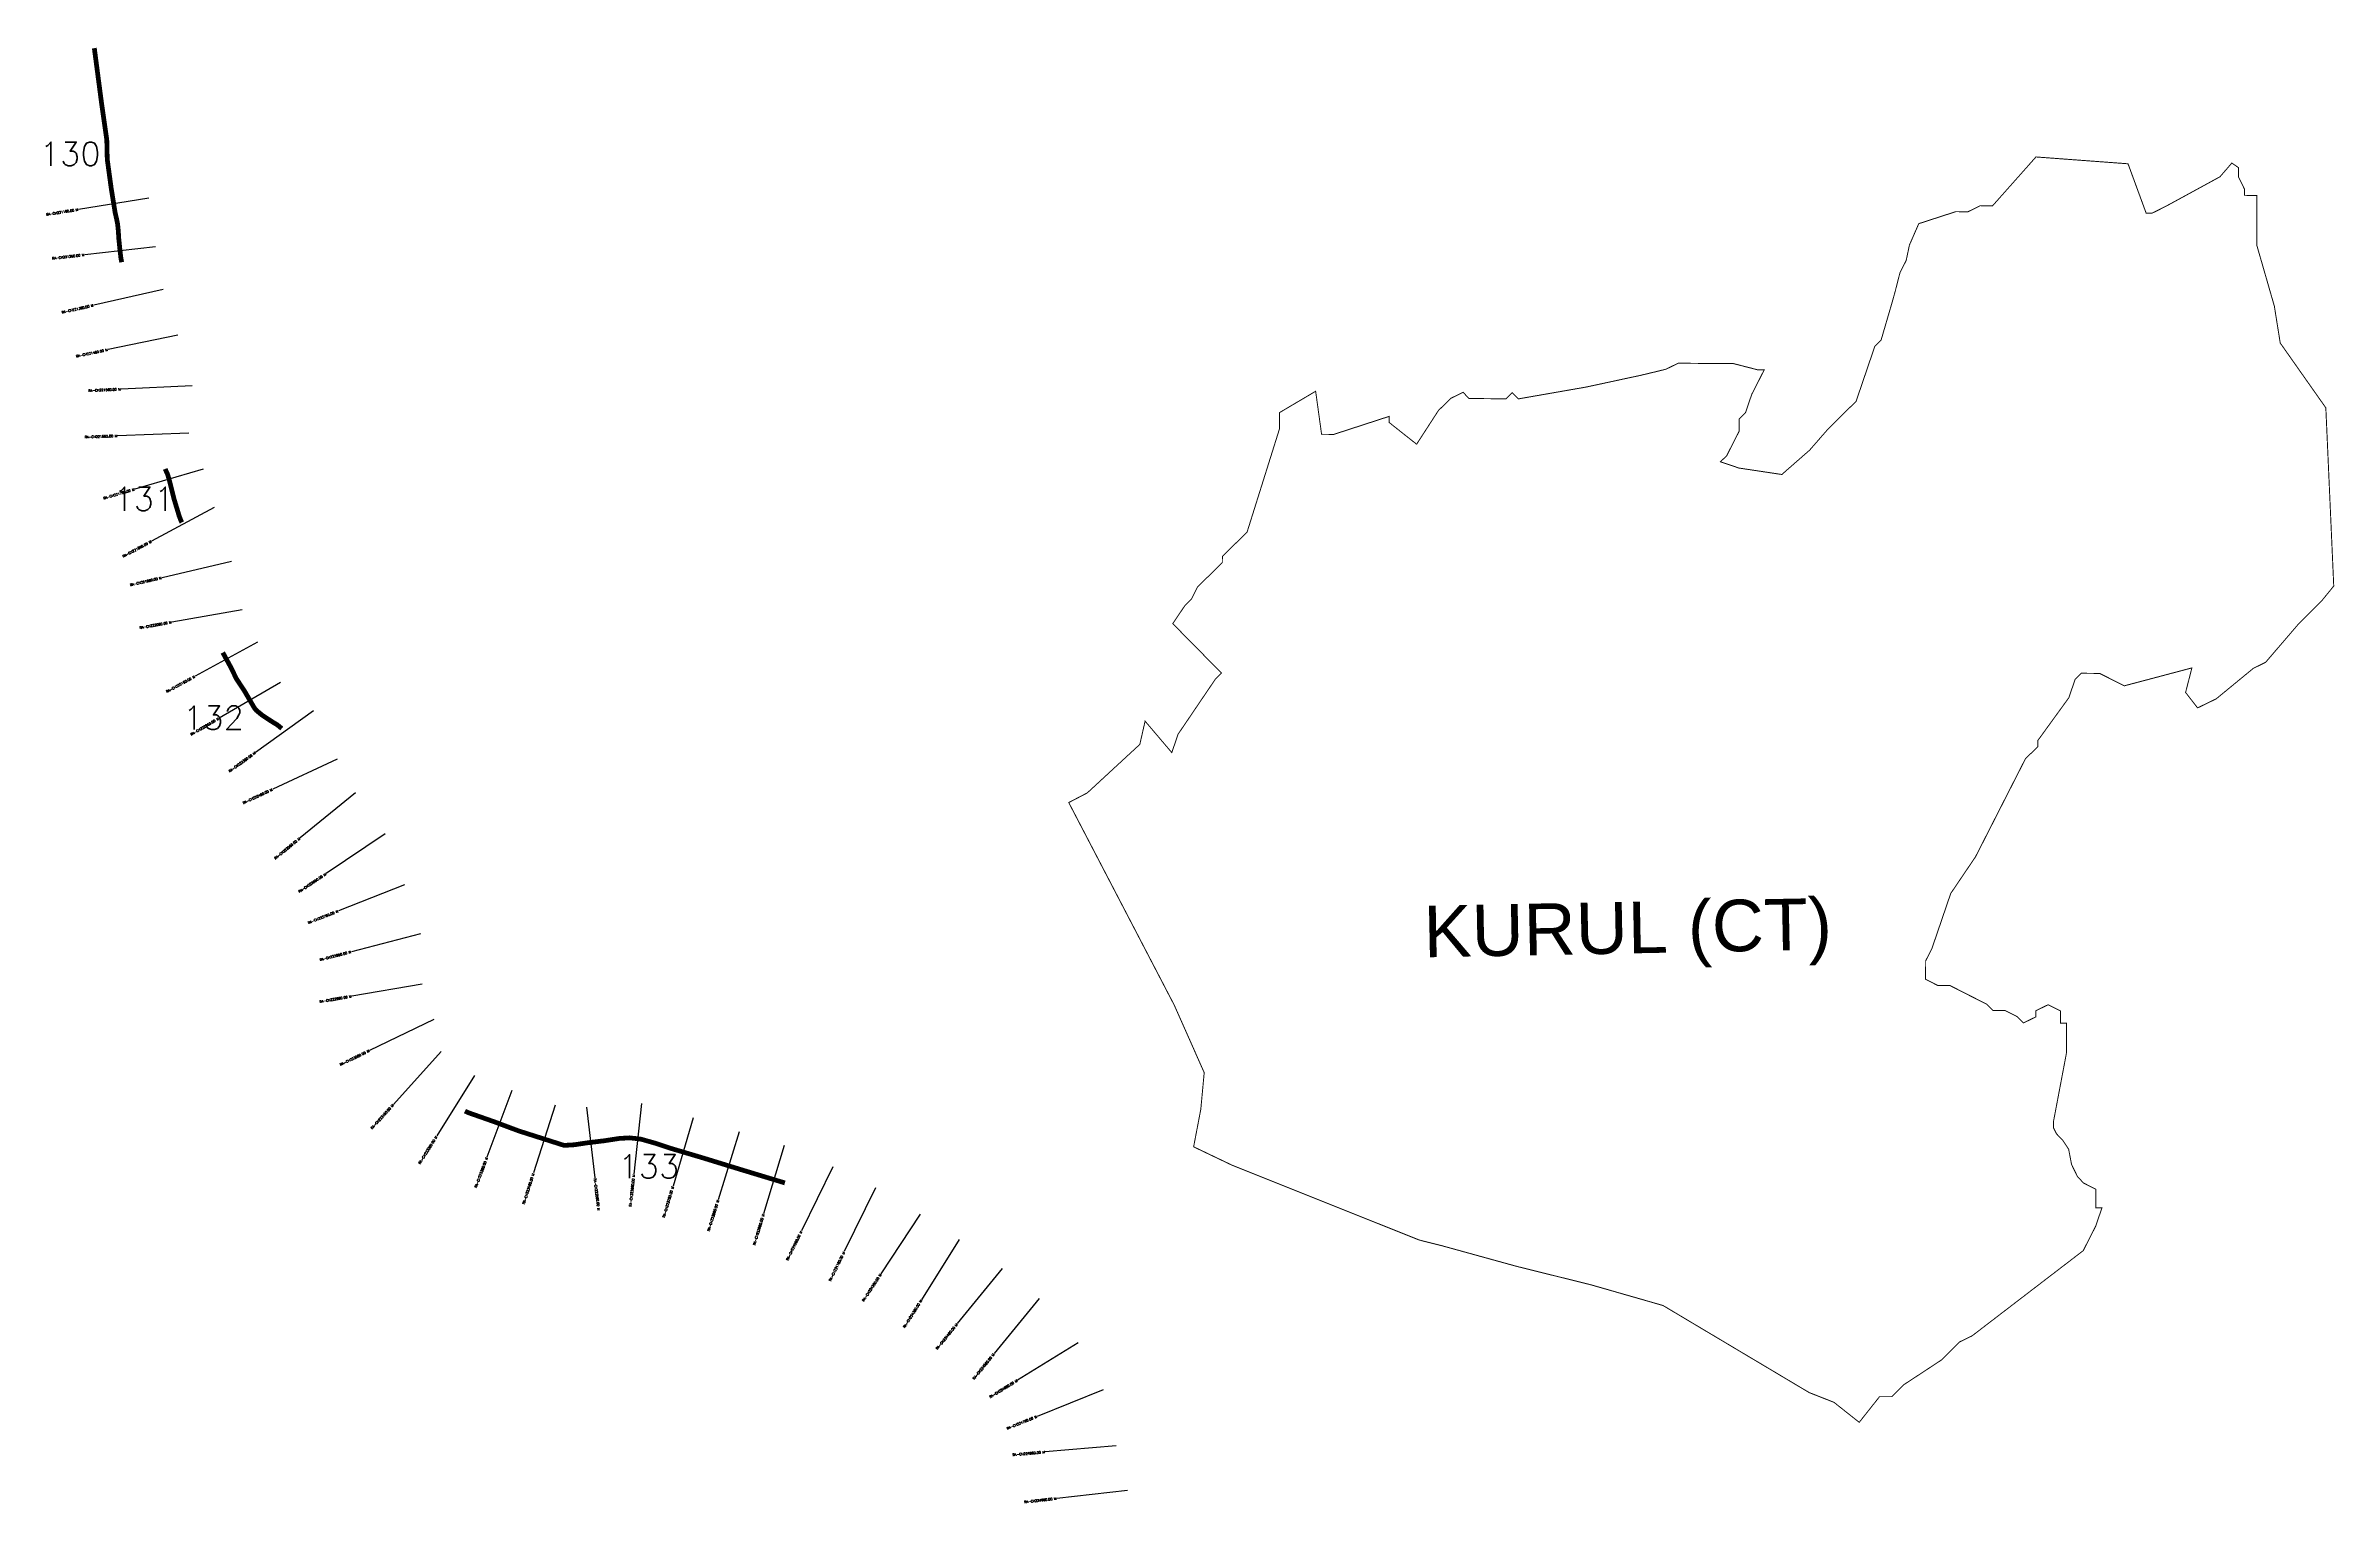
# Model space of a CAD drawing. Header units: metres. Extents: x 274573 to 279397, y 2061411 to 2064482.
import ezdxf
from ezdxf.enums import TextEntityAlignment as Align

# ---------------------------------------------------------------- set-up
doc = ezdxf.new("R2010")
doc.units = ezdxf.units.M
doc.header["$MEASUREMENT"] = 0
for name, color, linetype in [('ARTIFICIALLY PROTECTED', 4, 'Continuous'), ('CS', 134, 'Continuous'), ('CSMark', 6, 'Continuous'), ('VILLAGE NAME', 250, 'Continuous')]:
    doc.layers.add(name, color=color, linetype=linetype)
doc.styles.get("Standard").update_dxf_attribs({"font": 'simplex.shx'})

msp = doc.modelspace()

# ---------------------------------------------------------------- linework, layer by layer
at = {"color": 6, "const_width": 2, "flags": 128}
msp.add_lwpolyline([(277250.1, 2063754.1), (277262.6, 2063663.4), (277288.3, 2063663.2), (277405.1, 2063701.2), (277405, 2063688.3), (277462.9, 2063642.5), (277508.8, 2063713.4), (277534.8, 2063739.1), (277560.8, 2063751.8), (277573.6, 2063738.8), (277651.3, 2063738.2), (277664.4, 2063751.1), (277677.2, 2063738), (277819.8, 2063762.9), (277878.1, 2063775.4), (277897.4, 2063779.6), (277916.5, 2063783.7), (277934, 2063787.4), (277966.5, 2063795.2), (277988.3, 2063800.5), (278014.3, 2063813.2), (278130.8, 2063812.4), (278182.5, 2063799.1), (278195.5, 2063799.1), (278169.2, 2063747.4), (278156, 2063708.7), (278142.9, 2063695.8), (278142.7, 2063669.9), (278116.5, 2063618.3), (278103.4, 2063605.5), (278142.2, 2063592.3), (278232.7, 2063578.7), (278291.3, 2063630), (278330.5, 2063675), (278389.2, 2063732.9), (278428.8, 2063849.1), (278441.9, 2063861.9), (278455.1, 2063907.1), (278463.2, 2063934.7), (278471.1, 2063962.6), (278481.7, 2064004), (278494.8, 2064029.8), (278501.6, 2064062.1), (278521.3, 2064107.3), (278599.2, 2064132.6), (278625.1, 2064132.4), (278651.1, 2064145.2), (278676.9, 2064145), (278768.3, 2064247.9), (278962.4, 2064233.5), (279000.5, 2064129.7), (279013.4, 2064129.6), (279026.4, 2064136), (279047.8, 2064147), (279076.8, 2064162.8), (279118.6, 2064185.6), (279156.3, 2064206.2), (279181.2, 2064235.1), (279195.3, 2064225.3), (279195.2, 2064205.9), (279207.9, 2064180), (279207.8, 2064167), (279233.7, 2064166.8), (279233.7, 2064062.2), (279270.8, 2063933.5), (279283.2, 2063855.8), (279379.3, 2063719.2), (279396, 2063343.6), (279381.3, 2063325.6), (279369.9, 2063311.5), (279322.9, 2063265.1), (279252.4, 2063182.9), (279226.4, 2063170.1), (279148.3, 2063105.9), (279109, 2063086.8), (279083.7, 2063119.4), (279095.9, 2063166.7), (279097, 2063171.1), (279041.3, 2063156.3), (278954.4, 2063133.3), (278902.7, 2063159.5), (278863.9, 2063159.8), (278850.9, 2063147), (278837.6, 2063108.2), (278772.3, 2063018.1), (278772.2, 2063005.1), (278746.1, 2062979.5), (278641, 2062773.1), (278588.7, 2062695.8), (278549, 2062579.6), (278535.9, 2062553.8), (278535.6, 2062515), (278561.4, 2062501.8), (278587.3, 2062501.6), (278664.7, 2062462.2), (278677.5, 2062449.2), (278703.4, 2062449), (278729.2, 2062435.9), (278742.1, 2062422.9), (278768, 2062435.6), (278768.1, 2062448.6), (278794.1, 2062461.3), (278819.9, 2062448.2), (278819.9, 2062422.3), (278832.6, 2062422.2), (278832.4, 2062358.3), (278805.3, 2062215.3), (278805.1, 2062202.3), (278811.5, 2062189.3), (278824.4, 2062176.3), (278837.2, 2062156.8), (278843.4, 2062124.4), (278856.2, 2062098.4), (278869, 2062085.3), (278894.8, 2062072.2), (278894.5, 2062033.4), (278907.5, 2062033.4), (278894.2, 2061994.6), (278868, 2061943), (278633.7, 2061763.4), (278607.7, 2061750.7), (278568.6, 2061712.2), (278490.5, 2061660.9), (278464.5, 2061635.2), (278438.6, 2061635.2), (278395.8, 2061581.2), (278342.6, 2061623.3), (278290.3, 2061643.9), (277982.2, 2061827.4), (277829.3, 2061871.3), (277767.1, 2061886.7), (277727.6, 2061896.5), (277674.8, 2061909.6), (277516.4, 2061953.3), (277468.3, 2061965.4), (277206.2, 2062070.2), (277073.6, 2062123.2), (276992.9, 2062161.8), (277008, 2062240.8), (277015.2, 2062318.2), (276951.9, 2062460.7), (276729.7, 2062887.3), (276768.8, 2062907.7), (276879.5, 2063009.9), (276890.6, 2063058.9), (276946.9, 2062992.6), (276960.1, 2063031.3), (277038.6, 2063147.2), (277051.7, 2063160.1), (276948.9, 2063264.4), (276975, 2063303.1), (276988.1, 2063315.9), (277001.2, 2063341.7), (277053.4, 2063393.1), (277053.5, 2063406), (277105.6, 2063457.4), (277173.7, 2063674.3), (277173.7, 2063709), (277250.1, 2063754.1)], dxfattribs=at)
at = {"layer": 'ARTIFICIALLY PROTECTED', "const_width": 10, "flags": 128}
for points in [[(274675.7, 2064477.2), (274676.1, 2064475.1), (274682.8, 2064424.2), (274691.2, 2064360.2), (274702.1, 2064284.1), (274703.1, 2064242.8), (274711.4, 2064182.1), (274719.7, 2064130.5), (274722.7, 2064117.5), (274725, 2064106.3), (274726.4, 2064091.5), (274727.4, 2064075.9), (274729.8, 2064052.7), (274731.8, 2064035), (274733.6, 2064026)], [(274825.1, 2063590.4), (274825.5, 2063589.4), (274830.1, 2063579.7), (274833.9, 2063566.7), (274843.7, 2063527.5), (274852.2, 2063499.6), (274854.4, 2063492), (274858.7, 2063480.8), (274860.4, 2063477.7)], [(274946.6, 2063203.4), (274964.9, 2063169.9), (274974.9, 2063148.8), (274991.8, 2063123.3), (275010.8, 2063090.7), (275013.7, 2063086), (275017.3, 2063081.6), (275030.2, 2063071), (275050.7, 2063057.6), (275061.7, 2063051), (275070.8, 2063043.3)], [(275457, 2062237.1), (275464, 2062233.8), (275519, 2062214.5), (275570.4, 2062195.3), (275666, 2062164.8), (275687.3, 2062166.1), (275716.9, 2062170.5), (275751.1, 2062174.6), (275782.1, 2062179.4), (275803.8, 2062180.7), (275827.4, 2062178.1), (275858.8, 2062169.2), (275891.4, 2062158.4), (275961.1, 2062137.7), (276038.4, 2062113.9), (276131.4, 2062085.7)]]:
    msp.add_lwpolyline(points, dxfattribs=at)
at = {"layer": 'CS'}
for p, q in [((274790.8, 2064161), (274642.7, 2064137.3)), ((274804.6, 2064058.6), (274655.5, 2064041.7)), ((274821, 2063968.5), (274674.7, 2063935.4)), ((274852, 2063872.2), (274705.1, 2063841.8)), ((274882.2, 2063765.7), (274732.4, 2063758.6)), ((274874.9, 2063665.5), (274725, 2063660)), ((274905.2, 2063590.1), (274761.3, 2063547.8)), ((274928.7, 2063509.1), (274796.5, 2063438.1)), ((274964.7, 2063395), (274818.6, 2063361.2)), ((274987.2, 2063293.6), (274839.5, 2063267.4)), ((275019.9, 2063225.6), (274888.4, 2063153.6)), ((275068.5, 2063140.6), (274938.8, 2063065.1)), ((275137.5, 2063080.9), (275015.9, 2062993.1)), ((275187.6, 2062979.1), (275051.8, 2062915.4)), ((275226, 2062907.5), (275109.7, 2062812.7)), ((275289.1, 2062821.1), (275164.5, 2062737.6)), ((275329.9, 2062714.2), (275190.5, 2062659)), ((275363, 2062610.5), (275217.8, 2062573)), ((275366.7, 2062504.6), (275218.9, 2062479.1)), ((275391.1, 2062430.1), (275256.1, 2062364.7)), ((275406.8, 2062362.5), (275306.2, 2062251.2)), ((275477.4, 2062311.8), (275397.7, 2062184.8)), ((275556, 2062280.8), (275503.5, 2062140.2)), ((275647.1, 2062249.6), (275601.5, 2062106.7)), ((275712.9, 2062245.5), (275730.8, 2062096.6)), ((275829.2, 2062253.4), (275813, 2062104.3)), ((275938.4, 2062222.7), (275895.6, 2062078.9)), ((276034.8, 2062193.5), (275990.6, 2062050.1)), ((276130.1, 2062164.5), (276086.6, 2062020.9)), ((276232.6, 2062119.6), (276166.6, 2061984.9)), ((276322.4, 2062075.6), (276256.4, 2061940.9)), ((276416.2, 2062019.8), (276333.9, 2061894.4)), ((276499, 2061966.5), (276419.3, 2061839.4)), ((276589.4, 2061905.5), (276494.8, 2061789.1)), ((276667, 2061842.4), (276572.4, 2061726)), ((276749.6, 2061748.8), (276621.9, 2061670.2)), ((276802.4, 2061649.6), (276663.2, 2061593.6)), ((276829.7, 2061531.9), (276680.3, 2061518.7)), ((276853.6, 2061437.3), (276704.6, 2061420.7))]:
    msp.add_line(p, q, dxfattribs=at)

# ---------------------------------------------------------------- texts
at = {"char_height": 50, "attachment_point": 1}
for s, insert in [('130', (274560.6, 2064279.4)), ('131', (274716, 2063552.2)), ('132', (274862.6, 2063091)), ('133', (275780.4, 2062145.4))]:
    msp.add_mtext_dynamic_manual_height_columns(s, width=84.374, gutter_width=1, heights=[74.2], dxfattribs=dict(at, insert=insert))
at = {"layer": 'CSMark'}
for s, rotation, p in [('RA-CH221160.00 M', 9.1012, (274641.7, 2064137.1)), ('RA-CH221260.00 M', 6.445, (274654.6, 2064041.6)), ('RA-CH221360.00 M', 12.7307, (274673.7, 2063935.2)), ('RA-CH221460.00 M', 11.7065, (274704.1, 2063841.6)), ('RA-CH221560.00 M', 2.7026, (274731.4, 2063758.5)), ('RA-CH221660.00 M', 2.0749, (274724, 2063660)), ('RA-CH221760.00 M', 16.3851, (274760.3, 2063547.5)), ('RA-CH221860.00 M', 28.2531, (274795.7, 2063437.7)), ('RA-CH221960.00 M', 13.0227, (274817.6, 2063361)), ('RA-CH222060.00 M', 10.0336, (274838.5, 2063267.3)), ('RA-CH222160.00 M', 28.7149, (274887.5, 2063153.1)), ('RA-CH222260.00 M', 30.2091, (274938, 2063064.6)), ('RA-CH222360.00 M', 35.8016, (275015.1, 2062992.5)), ('RA-CH222460.00 M', 25.1006, (275050.9, 2062915)), ('RA-CH222560.00 M', 39.1819, (275109, 2062812.1)), ('RA-CH222660.00 M', 33.8285, (275163.6, 2062737)), ('RA-CH222760.00 M', 21.6128, (275189.5, 2062658.6)), ('RA-CH222860.00 M', 14.4984, (275216.8, 2062572.7)), ('RA-CH222960.00 M', 9.778, (275217.9, 2062479)), ('RA-CH223060.00 M', 25.8398, (275255.2, 2062364.3)), ('RA-CH223160.00 M', 47.8509, (275305.5, 2062250.5)), ('RA-CH223260.00 M', 57.9006, (275397.1, 2062183.9)), ('RA-CH223360.00 M', 69.5467, (275503.2, 2062139.3)), ('RA-CH223460.00 M', 72.3045, (275601.2, 2062105.7)), ('RA-CH223660.00 M', 83.7997, (275812.9, 2062103.3)), ('RA-CH223760.00 M', 73.4144, (275895.3, 2062078)), ('RA-CH223860.00 M', 72.8916, (275990.4, 2062049.2)), ('RA-CH223960.00 M', 73.1412, (276086.3, 2062019.9)), ('RA-CH224060.00 M', 63.897, (276166.2, 2061984)), ('RA-CH224160.00 M', 63.897, (276256, 2061940)), ('RA-CH224260.00 M', 56.7272, (276333.4, 2061893.5)), ('RA-CH224360.00 M', 57.8905, (276418.8, 2061838.6)), ('RA-CH224460.00 M', 50.8995, (276494.1, 2061788.3)), ('RA-CH224560.00 M', 50.8995, (276571.7, 2061725.2)), ('RA-CH224660.00 M', 31.6227, (276621, 2061669.6)), ('RA-CH224760.00 M', 21.9164, (276662.3, 2061593.3)), ('RA-CH224860.00 M', 5.0663, (276679.3, 2061518.6)), ('RA-CH224960.00 M', 6.3431, (276703.6, 2061420.6))]:
    msp.add_text(s, height=5, rotation=rotation, dxfattribs=at).set_placement(p, align=Align.MIDDLE_RIGHT)
msp.add_text('RA-CH223560.00 M', height=5, rotation=276.8557, dxfattribs=at).set_placement((275730.9, 2062095.6), align=Align.MIDDLE_LEFT)
at = {"layer": 'VILLAGE NAME', "insert": (277476.5, 2062669.8), "char_height": 108.748, "attachment_point": 1, "rotation": 1.1028}
msp.add_mtext_dynamic_manual_height_columns('{\\fArial|b0|i0|c0|p34;KURUL (CT)}', width=1031.482, gutter_width=543.7, heights=[0], dxfattribs=at)

doc.saveas('drawing.dxf')
